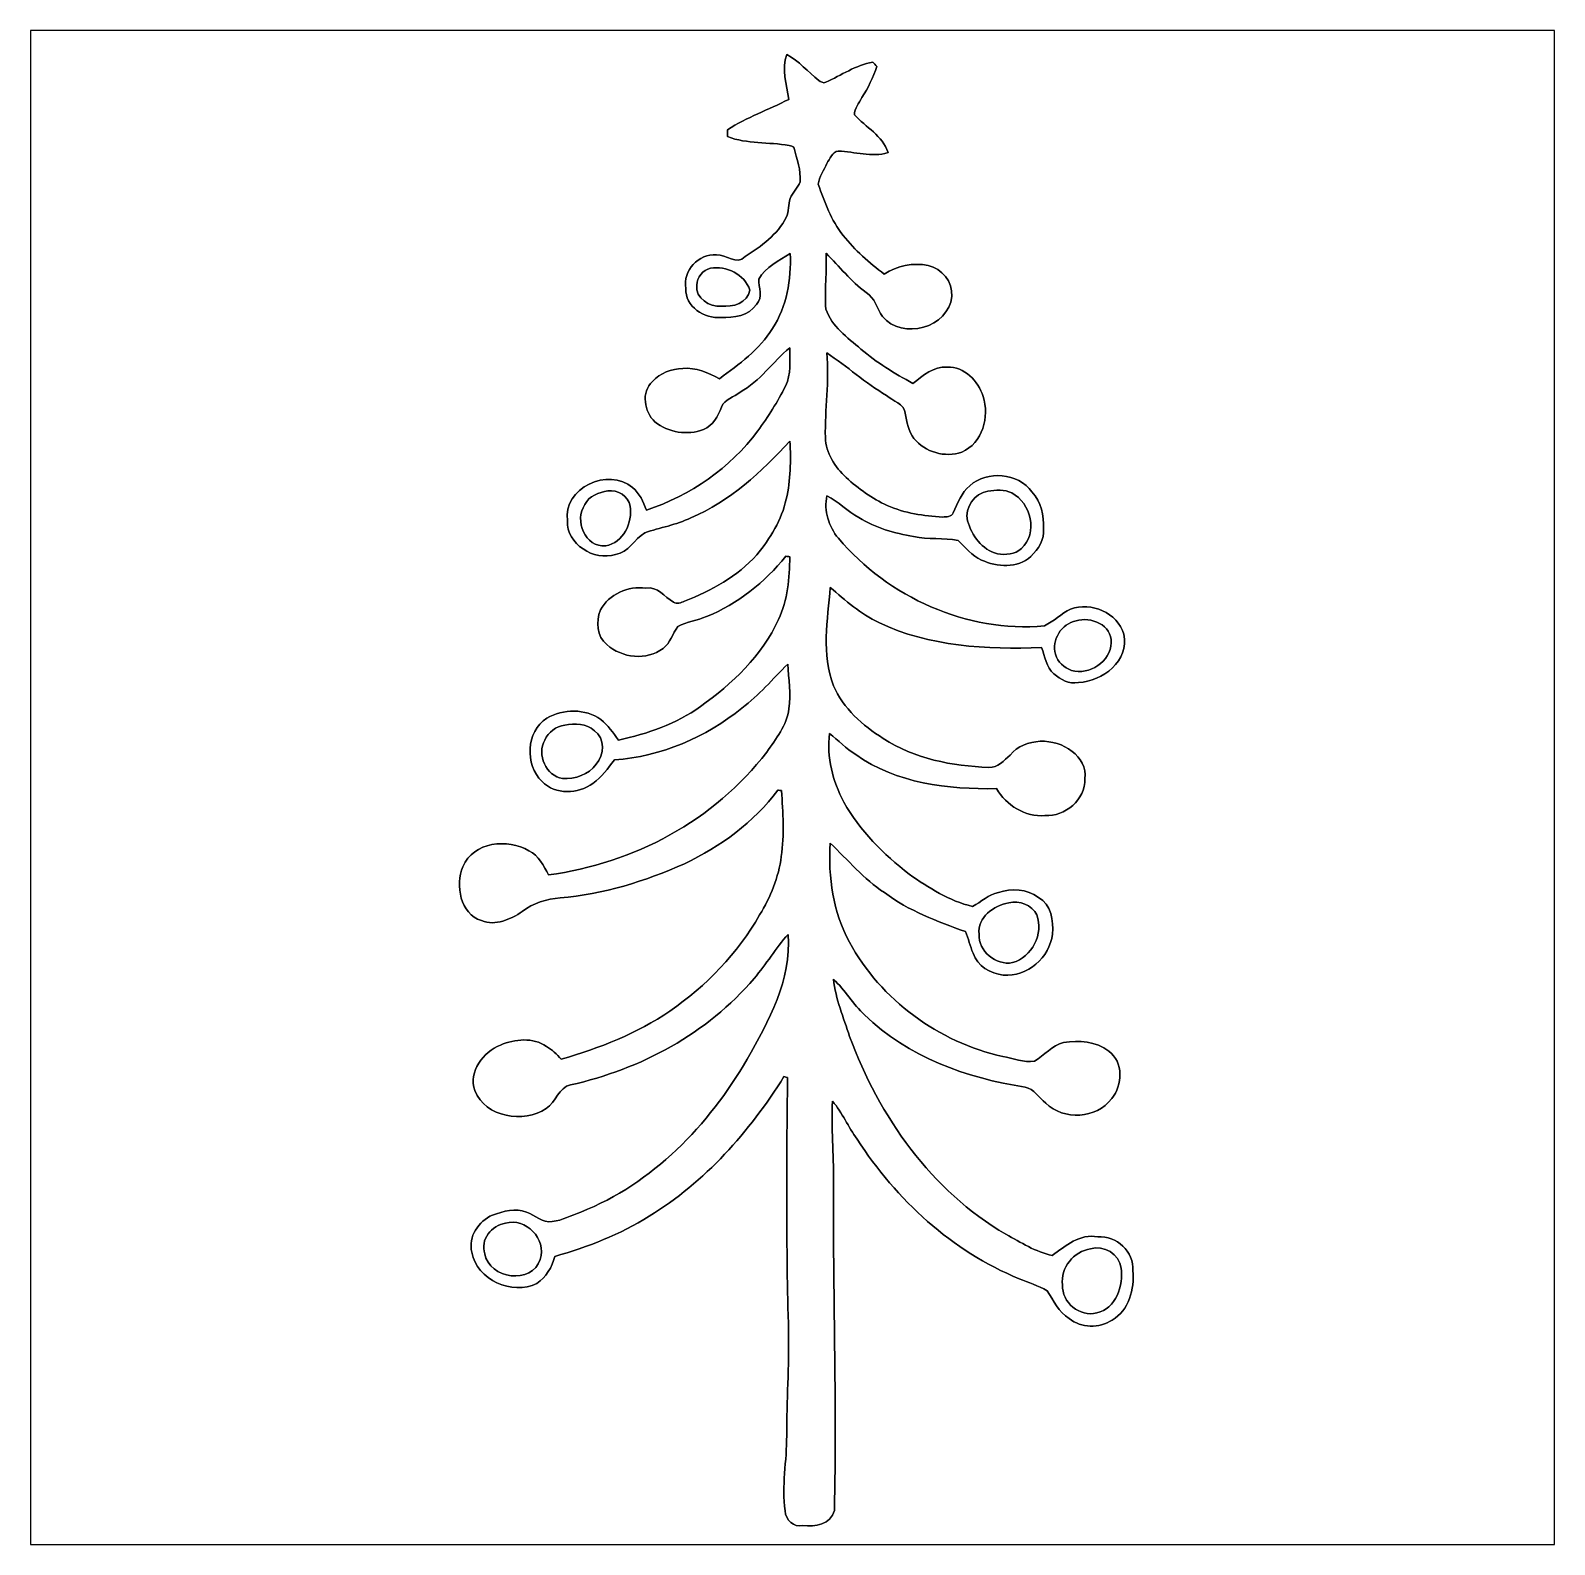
# Model space of a CAD drawing. Header units: centimetres. Extents: x -16.8 to 16.8, y -16.7 to 16.7.
import ezdxf

# ---------------------------------------------------------------- set-up
doc = ezdxf.new("R2010")
doc.units = ezdxf.units.CM
doc.header["$MEASUREMENT"] = 0
doc.layers.add('Layer 1', color=7, linetype='Continuous')

msp = doc.modelspace()

# ---------------------------------------------------------------- linework, layer by layer
at = {"layer": 'Layer 1', "color": 7}
for points, knots in [([(-16.77458, 16.66875), (-16.77458, 16.66875), (16.77458, 16.66875), (16.77458, 16.66875), (16.77458, 16.66875), (16.77458, 16.66875), (16.77458, -16.66875), (16.77458, -16.66875), (16.77458, -16.66875), (16.77458, -16.66875), (-16.77458, -16.66875), (-16.77458, -16.66875), (-16.77458, -16.66875), (-16.77458, -16.66875), (-16.77458, 16.66875), (-16.77458, 16.66875), (-16.77458, 16.66875), (-16.77458, 16.66875), (-16.77458, 16.66875), (-16.77458, 16.66875)], [0, 0, 0, 0, 0.16666667, 0.16666667, 0.16666667, 0.16666667, 0.33333333, 0.33333333, 0.33333333, 0.33333333, 0.5, 0.5, 0.5, 0.5, 0.66666667, 0.66666667, 0.66666667, 0.66666667, 1, 1, 1, 1]), ([(-0.127, 16.14205), (-0.24342, 15.81891), (-0.133, 15.47671), (-0.08361, 15.1511), (-0.08361, 15.1511), (-0.52846, 14.92144), (-1.00612, 14.75811), (-1.42804, 14.48329), (-1.42804, 14.48329), (-1.42946, 14.43284), (-1.43051, 14.3824), (-1.43122, 14.3316), (-1.43122, 14.3316), (-0.99836, 14.16367), (-0.52599, 14.21553), (-0.07514, 14.13757), (-0.07514, 14.13757), (-0.03916, 14.12416), (0.02046, 14.12557), (0.03316, 14.08077), (0.03316, 14.08077), (0.09843, 13.83771), (0.18627, 13.59076), (0.16792, 13.33535), (0.16792, 13.33535), (0.11712, 13.20236), (0.006, 13.10287), (-0.04939, 12.97234), (-0.04939, 12.97234), (-0.09137, 12.83547), (-0.07338, 12.68448), (-0.13582, 12.55324), (-0.13582, 12.55324), (-0.33055, 12.1726), (-0.68968, 11.91683), (-1.03964, 11.69141), (-1.03964, 11.69141), (-1.23331, 11.48962), (-1.45556, 11.74609), (-1.67428, 11.72598), (-1.67428, 11.72598), (-2.06763, 11.76373), (-2.41653, 11.37673), (-2.34809, 10.98973), (-2.34809, 10.98973), (-2.37137, 10.58863), (-1.93604, 10.31487), (-1.56986, 10.35121), (-1.56986, 10.35121), (-1.29575, 10.34274), (-0.95532, 10.37802), (-0.79587, 10.63801), (-0.79587, 10.63801), (-0.63077, 10.795), (-0.74895, 11.00878), (-0.74401, 11.19646), (-0.74401, 11.19646), (-0.5902, 11.45716), (-0.30092, 11.60251), (-0.04868, 11.75491), (-0.04868, 11.75491), (-0.02999, 11.18482), (-0.11606, 10.59004), (-0.44238, 10.10779), (-0.44238, 10.10779), (-0.72178, 9.63824), (-1.1811, 9.32251), (-1.60902, 9.00112), (-1.60902, 9.00112), (-1.86055, 9.12213), (-2.12725, 9.26006), (-2.41547, 9.22443), (-2.41547, 9.22443), (-2.66347, 9.22549), (-2.915, 9.12389), (-3.08081, 8.93762), (-3.08081, 8.93762), (-3.33975, 8.70691), (-3.26319, 8.26946), (-3.02719, 8.05039), (-3.02719, 8.05039), (-2.73368, 7.81791), (-2.3114, 7.74206), (-1.9618, 7.88494), (-1.9618, 7.88494), (-1.75366, 7.96819), (-1.63901, 8.17809), (-1.56175, 8.37706), (-1.56175, 8.37706), (-1.4986, 8.55451), (-1.28446, 8.59614), (-1.15182, 8.70585), (-1.15182, 8.70585), (-0.71438, 8.94468), (-0.43815, 9.37366), (-0.05856, 9.68304), (-0.05856, 9.68304), (-0.06562, 9.40117), (-0.02152, 9.09602), (-0.15593, 8.83673), (-0.15593, 8.83673), (-0.32385, 8.48889), (-0.5401, 8.16716), (-0.762, 7.85213), (-0.762, 7.85213), (-1.36948, 7.02874), (-2.25072, 6.4322), (-3.21451, 6.10482), (-3.21451, 6.10482), (-3.28295, 6.28897), (-3.36479, 6.47524), (-3.52002, 6.604), (-3.52002, 6.604), (-4.04777, 7.0612), (-5.06448, 6.59306), (-4.95512, 5.87446), (-4.95512, 5.87446), (-4.97523, 5.35728), (-4.36986, 4.98016), (-3.89643, 5.13009), (-3.89643, 5.13009), (-3.60927, 5.17031), (-3.48015, 5.47017), (-3.25402, 5.60987), (-3.25402, 5.60987), (-2.91677, 5.72417), (-2.55905, 5.77921), (-2.23767, 5.94007), (-2.23767, 5.94007), (-1.37336, 6.29779), (-0.6858, 6.9529), (-0.05644, 7.626), (-0.05644, 7.626), (-0.03457, 7.2009), (-0.03881, 6.76769), (-0.13758, 6.35176), (-0.13758, 6.35176), (-0.23707, 5.89245), (-0.49142, 5.48393), (-0.78528, 5.12445), (-0.78528, 5.12445), (-1.21179, 4.64538), (-1.78894, 4.3374), (-2.37561, 4.09963), (-2.37561, 4.09963), (-2.45392, 4.07494), (-2.5467, 4.02378), (-2.6229, 4.08093), (-2.6229, 4.08093), (-2.81728, 4.20123), (-2.96757, 4.4323), (-3.22862, 4.39173), (-3.22862, 4.39173), (-3.61597, 4.44077), (-4.04142, 4.2605), (-4.22663, 3.90913), (-4.22663, 3.90913), (-4.3307, 3.66183), (-4.31341, 3.31964), (-4.08517, 3.14643), (-4.08517, 3.14643), (-3.75779, 2.84727), (-3.20922, 2.79224), (-2.84762, 3.05964), (-2.84762, 3.05964), (-2.69064, 3.18523), (-2.64231, 3.39019), (-2.52201, 3.54189), (-2.52201, 3.54189), (-2.32728, 3.6516), (-2.09832, 3.67983), (-1.89195, 3.76379), (-1.89195, 3.76379), (-1.20721, 4.0453), (-0.60995, 4.51661), (-0.14676, 5.09164), (-0.14676, 5.09164), (-0.12488, 5.08917), (-0.08079, 5.08423), (-0.05891, 5.08176), (-0.05891, 5.08176), (-0.0635, 4.61151), (-0.10619, 4.1275), (-0.30833, 3.69641), (-0.30833, 3.69641), (-0.67381, 2.90371), (-1.32539, 2.2793), (-2.02812, 1.78153), (-2.02812, 1.78153), (-2.56293, 1.39665), (-3.19334, 1.18392), (-3.83081, 1.04422), (-3.83081, 1.04422), (-3.95252, 1.20086), (-4.05977, 1.37372), (-4.21816, 1.49719), (-4.21816, 1.49719), (-4.56424, 1.74237), (-5.04613, 1.73355), (-5.40844, 1.52788), (-5.40844, 1.52788), (-5.86599, 1.23119), (-5.89774, 0.50024), (-5.51356, 0.13088), (-5.51356, 0.13088), (-5.22252, -0.16792), (-4.71417, -0.14711), (-4.39455, 0.09102), (-4.39455, 0.09102), (-4.20194, 0.22754), (-4.06506, 0.42333), (-3.92077, 0.60572), (-3.92077, 0.60572), (-2.89454, 0.68404), (-1.90959, 1.10137), (-1.11266, 1.74801), (-1.11266, 1.74801), (-0.73978, 2.03129), (-0.43462, 2.38866), (-0.10442, 2.7178), (-0.10442, 2.7178), (-0.08255, 2.39042), (-0.03316, 2.06093), (-0.07832, 1.73249), (-0.07832, 1.73249), (-0.12806, 1.36913), (-0.36124, 1.06962), (-0.56833, 0.7814), (-0.56833, 0.7814), (-1.70991, -0.72813), (-3.50767, -1.67358), (-5.36822, -1.92581), (-5.36822, -1.92581), (-5.48323, -1.72826), (-5.58341, -1.49613), (-5.80073, -1.39171), (-5.80073, -1.39171), (-6.26886, -1.12007), (-7.02451, -1.18992), (-7.25488, -1.74343), (-7.25488, -1.74343), (-7.42527, -2.14877), (-7.31696, -2.78377), (-6.84742, -2.93053), (-6.84742, -2.93053), (-6.53874, -3.05823), (-6.20466, -2.9023), (-5.94783, -2.72944), (-5.94783, -2.72944), (-5.70724, -2.5467), (-5.41302, -2.45463), (-5.11422, -2.4317), (-5.11422, -2.4317), (-4.16525, -2.35303), (-3.24344, -2.06446), (-2.37631, -1.67852), (-2.37631, -1.67852), (-1.58468, -1.29716), (-0.84984, -0.7687), (-0.3242, -0.05574), (-0.3242, -0.05574), (-0.30339, -0.05927), (-0.26141, -0.06597), (-0.24059, -0.0695), (-0.24059, -0.0695), (-0.21026, -0.55174), (-0.17639, -1.03858), (-0.24589, -1.51906), (-0.24589, -1.51906), (-0.30586, -1.97661), (-0.47943, -2.41406), (-0.72355, -2.80423), (-0.72355, -2.80423), (-1.20579, -3.6516), (-1.89759, -4.36951), (-2.69804, -4.92196), (-2.69804, -4.92196), (-3.42441, -5.41373), (-4.2478, -5.74252), (-5.08882, -5.97994), (-5.08882, -5.97994), (-5.19007, -5.87763), (-5.2899, -5.77109), (-5.41796, -5.70195), (-5.41796, -5.70195), (-5.71041, -5.4931), (-6.11293, -5.53896), (-6.42832, -5.6702), (-6.42832, -5.6702), (-6.80826, -5.82542), (-7.13669, -6.25263), (-6.99382, -6.67456), (-6.99382, -6.67456), (-6.75534, -7.26863), (-5.92208, -7.39951), (-5.42043, -7.0679), (-5.42043, -7.0679), (-5.20629, -6.93208), (-5.15267, -6.59906), (-4.8835, -6.54756), (-4.8835, -6.54756), (-3.34222, -6.20607), (-1.87078, -5.41584), (-0.84384, -4.20194), (-0.84384, -4.20194), (-0.57503, -3.89431), (-0.37183, -3.53589), (-0.09666, -3.23427), (-0.09666, -3.23427), (-0.01799, -4.23792), (-0.51929, -5.1435), (-1.00048, -5.98311), (-1.00048, -5.98311), (-1.84185, -7.43514), (-3.07481, -8.72384), (-4.66019, -9.34826), (-4.66019, -9.34826), (-4.86586, -9.42622), (-5.06695, -9.52888), (-5.28743, -9.55746), (-5.28743, -9.55746), (-5.5058, -9.5885), (-5.66455, -9.41846), (-5.85611, -9.35355), (-5.85611, -9.35355), (-6.09882, -9.25054), (-6.3694, -9.33132), (-6.60329, -9.41493), (-6.60329, -9.41493), (-6.90809, -9.54793), (-7.14869, -9.89224), (-7.05767, -10.23338), (-7.05767, -10.23338), (-6.94831, -10.84756), (-6.17149, -11.18799), (-5.62681, -10.91812), (-5.62681, -10.91812), (-5.41761, -10.78759), (-5.29625, -10.55723), (-5.23346, -10.3251), (-5.23346, -10.3251), (-4.50744, -10.11873), (-3.79695, -9.84074), (-3.15489, -9.43998), (-3.15489, -9.43998), (-1.9237, -8.68927), (-0.94968, -7.57908), (-0.18838, -6.36693), (-0.18838, -6.36693), (-0.16828, -6.37187), (-0.12841, -6.3814), (-0.1083, -6.38634), (-0.1083, -6.38634), (-0.13406, -8.24936), (-0.14076, -10.11414), (-0.08643, -11.97681), (-0.08643, -11.97681), (-0.07585, -12.74163), (-0.12488, -13.50574), (-0.12841, -14.27092), (-0.12841, -14.27092), (-0.12206, -14.82478), (-0.24659, -15.37829), (-0.16193, -15.93039), (-0.16193, -15.93039), (-0.15699, -16.12124), (0.02999, -16.30151), (0.22825, -16.25212), (0.22825, -16.25212), (0.49495, -16.27999), (0.84279, -16.22989), (0.92146, -15.92157), (0.92146, -15.92157), (0.97649, -13.50151), (0.89006, -11.0811), (0.90099, -8.66069), (0.90099, -8.66069), (0.91158, -8.07508), (0.84631, -7.49124), (0.88089, -6.90598), (0.88089, -6.90598), (1.09502, -7.16386), (1.22978, -7.47501), (1.42416, -7.74665), (1.42416, -7.74665), (2.28635, -9.07803), (3.50979, -10.21151), (4.98934, -10.81581), (4.98934, -10.81581), (5.19501, -10.90224), (5.40985, -10.96786), (5.60423, -11.07969), (5.60423, -11.07969), (5.74252, -11.29947), (5.85929, -11.54642), (6.08683, -11.69211), (6.08683, -11.69211), (6.35317, -11.9066), (6.75217, -11.91401), (7.0358, -11.72704), (7.0358, -11.72704), (7.41151, -11.51537), (7.53039, -11.03877), (7.493, -10.63696), (7.493, -10.63696), (7.52052, -10.22244), (7.12823, -9.8619), (6.72042, -9.89295), (6.72042, -9.89295), (6.32248, -9.82133), (6.01274, -10.09015), (5.71817, -10.30464), (5.71817, -10.30464), (5.34987, -10.22879), (5.02532, -10.01395), (4.69759, -9.83791), (4.69759, -9.83791), (3.05364, -8.88048), (1.90676, -7.24253), (1.25695, -5.48181), (1.25695, -5.48181), (1.12571, -5.06624), (0.94827, -4.65843), (0.90099, -4.22169), (0.90099, -4.22169), (1.15958, -4.45664), (1.33033, -4.77132), (1.58856, -5.00839), (1.58856, -5.00839), (2.53471, -5.93231), (3.83364, -6.39586), (5.11845, -6.59765), (5.11845, -6.59765), (5.31989, -6.62869), (5.42184, -6.83507), (5.57459, -6.94902), (5.57459, -6.94902), (5.96547, -7.33848), (6.69572, -7.29862), (7.02627, -6.85059), (7.02627, -6.85059), (7.27004, -6.56096), (7.2898, -6.04202), (6.96242, -5.80708), (6.96242, -5.80708), (6.68373, -5.58482), (6.3059, -5.55907), (5.96688, -5.61375), (5.96688, -5.61375), (5.71359, -5.6836), (5.5432, -5.89386), (5.32765, -6.02686), (5.32765, -6.02686), (5.09305, -6.06143), (4.85669, -5.96265), (4.62703, -5.92349), (4.62703, -5.92349), (3.21698, -5.60458), (1.94381, -4.67995), (1.25413, -3.40431), (1.25413, -3.40431), (0.89288, -2.74108), (0.78317, -1.97132), (0.82797, -1.22484), (0.82797, -1.22484), (1.22167, -1.5935), (1.5688, -2.01683), (2.02494, -2.31528), (2.02494, -2.31528), (2.55764, -2.71709), (3.18876, -2.94852), (3.80965, -3.17324), (3.80965, -3.17324), (3.87879, -3.32599), (3.90525, -3.49568), (3.97545, -3.64878), (3.97545, -3.64878), (4.06859, -3.92748), (4.35645, -4.10492), (4.64009, -4.12962), (4.64009, -4.12962), (5.17102, -4.18359), (5.65856, -3.7405), (5.72594, -3.22651), (5.72594, -3.22651), (5.75134, -2.93652), (5.69172, -2.57669), (5.41267, -2.42006), (5.41267, -2.42006), (5.16714, -2.22991), (4.82071, -2.2165), (4.53496, -2.31528), (4.53496, -2.31528), (4.31377, -2.35444), (4.15607, -2.52307), (3.9624, -2.61796), (3.9624, -2.61796), (3.45123, -2.50084), (2.99685, -2.20486), (2.5714, -1.90782), (2.5714, -1.90782), (1.99813, -1.47532), (1.4859, -0.94686), (1.12783, -0.32068), (1.12783, -0.32068), (0.88653, 0.14076), (0.74789, 0.6671), (0.81456, 1.19063), (0.81456, 1.19063), (1.00965, 1.03717), (1.18039, 0.85372), (1.39312, 0.72319), (1.39312, 0.72319), (2.28635, 0.09243), (3.42441, -0.04763), (4.49086, -0.02469), (4.49086, -0.02469), (4.70676, -0.39194), (5.12057, -0.65229), (5.55519, -0.61842), (5.55519, -0.61842), (6.00569, -0.64241), (6.44454, -0.26882), (6.43819, 0.19368), (6.43819, 0.19368), (6.46571, 0.43321), (6.34682, 0.65969), (6.1535, 0.79304), (6.1535, 0.79304), (5.76827, 1.10949), (5.12233, 1.10031), (4.78825, 0.71473), (4.78825, 0.71473), (4.6549, 0.5969), (4.51873, 0.43356), (4.32259, 0.44309), (4.32259, 0.44309), (3.51508, 0.47202), (2.68252, 0.63183), (1.99708, 1.08162), (1.99708, 1.08162), (1.54376, 1.3649), (1.11901, 1.74237), (0.90099, 2.24049), (0.90099, 2.24049), (0.63817, 2.93582), (0.77082, 3.68829), (0.83009, 4.40549), (0.83009, 4.40549), (1.16452, 4.11833), (1.49789, 3.82023), (1.90041, 3.63044), (1.90041, 3.63044), (3.01025, 3.10162), (4.27531, 3.03212), (5.48428, 3.08257), (5.48428, 3.08257), (5.55801, 2.88608), (5.58694, 2.65359), (5.75063, 2.50508), (5.75063, 2.50508), (5.90268, 2.38231), (6.08789, 2.26307), (6.29532, 2.31493), (6.29532, 2.31493), (6.8259, 2.32622), (7.42315, 2.8007), (7.29121, 3.37326), (7.29121, 3.37326), (7.15645, 3.85445), (6.57613, 4.08764), (6.12246, 3.9303), (6.12246, 3.9303), (5.91608, 3.82976), (5.75204, 3.6576), (5.54496, 3.56059), (5.54496, 3.56059), (3.83187, 3.39866), (2.11208, 4.19171), (1.0093, 5.48852), (1.0093, 5.48852), (0.79657, 5.74463), (0.68897, 6.09177), (0.7553, 6.42232), (0.7553, 6.42232), (1.0093, 6.29179), (1.2132, 6.08295), (1.46262, 5.94325), (1.46262, 5.94325), (1.82421, 5.71253), (2.24543, 5.60035), (2.66347, 5.52379), (2.66347, 5.52379), (2.98697, 5.45818), (3.32317, 5.50616), (3.64455, 5.43913), (3.64455, 5.43913), (3.81176, 5.29131), (3.94582, 5.10223), (4.1589, 5.00839), (4.1589, 5.00839), (4.50039, 4.85211), (4.95406, 4.82177), (5.24969, 5.0867), (5.24969, 5.0867), (5.40985, 5.24722), (5.55272, 5.45747), (5.52203, 5.69736), (5.52203, 5.69736), (5.54284, 5.98734), (5.46982, 6.28862), (5.27121, 6.50699), (5.27121, 6.50699), (4.96641, 6.93349), (4.29048, 6.98747), (3.90243, 6.64598), (3.90243, 6.64598), (3.71475, 6.49746), (3.63961, 6.25616), (3.53871, 6.04767), (3.53871, 6.04767), (3.49885, 5.95948), (3.38737, 5.95771), (3.30447, 5.95524), (3.30447, 5.95524), (2.88854, 5.97535), (2.46874, 6.04344), (2.08421, 6.20889), (2.08421, 6.20889), (1.75507, 6.36799), (1.44956, 6.57754), (1.18039, 6.82484), (1.18039, 6.82484), (0.93627, 7.05732), (0.73872, 7.36036), (0.72284, 7.70678), (0.72284, 7.70678), (0.7112, 8.32908), (0.81386, 8.94962), (0.75353, 9.57157), (0.75353, 9.57157), (1.20227, 9.27347), (1.60302, 8.90729), (2.06869, 8.63212), (2.06869, 8.63212), (2.20839, 8.51147), (2.45886, 8.44903), (2.4825, 8.23983), (2.4825, 8.23983), (2.51389, 8.04651), (2.55834, 7.84613), (2.67406, 7.68385), (2.67406, 7.68385), (2.91853, 7.38364), (3.3595, 7.25417), (3.72569, 7.3854), (3.72569, 7.3854), (4.18959, 7.57978), (4.33634, 8.16434), (4.19806, 8.6106), (4.19806, 8.6106), (4.08834, 8.95032), (3.78636, 9.27029), (3.40572, 9.2583), (3.40572, 9.2583), (3.10586, 9.28123), (2.87055, 9.06886), (2.65112, 8.89847), (2.65112, 8.89847), (2.2479, 9.11648), (1.85491, 9.35637), (1.5053, 9.65447), (1.5053, 9.65447), (1.20932, 9.90706), (0.86184, 10.15153), (0.73343, 10.53571), (0.73343, 10.53571), (0.70485, 10.94422), (0.75706, 11.35486), (0.73907, 11.76443), (0.73907, 11.76443), (1.03046, 11.47445), (1.28446, 11.1439), (1.62101, 10.90048), (1.62101, 10.90048), (1.81257, 10.78089), (1.86584, 10.54947), (1.98155, 10.37061), (1.98155, 10.37061), (2.413, 9.84285), (3.44064, 10.11943), (3.50767, 10.81476), (3.50767, 10.81476), (3.52531, 11.13755), (3.29283, 11.42294), (2.98626, 11.49315), (2.98626, 11.49315), (2.65501, 11.56088), (2.29976, 11.49174), (2.0193, 11.30406), (2.0193, 11.30406), (1.68804, 11.55382), (1.37195, 11.82899), (1.11689, 12.15778), (1.11689, 12.15778), (0.8449, 12.48445), (0.71155, 12.89403), (0.5655, 13.28526), (0.5655, 13.28526), (0.58737, 13.44824), (0.68721, 13.59429), (0.75777, 13.7414), (0.75777, 13.7414), (0.82162, 13.84053), (0.87207, 13.9954), (1.00789, 14.01445), (1.00789, 14.01445), (1.37372, 13.99963), (1.73814, 13.86699), (2.10361, 13.98058), (2.10361, 13.98058), (1.98261, 14.35841), (1.61078, 14.53268), (1.36701, 14.81384), (1.36701, 14.81384), (1.35608, 14.95707), (1.47038, 15.07067), (1.52929, 15.19026), (1.52929, 15.19026), (1.66864, 15.40404), (1.77024, 15.63899), (1.85808, 15.87782), (1.85808, 15.87782), (1.82809, 15.90851), (1.79811, 15.93921), (1.76883, 15.97025), (1.76883, 15.97025), (1.38959, 15.9071), (1.07597, 15.68097), (0.73201, 15.52998), (0.73201, 15.52998), (0.67769, 15.49929), (0.62124, 15.53951), (0.5775, 15.56949), (0.5775, 15.56949), (0.34361, 15.7607), (0.13899, 15.99318), (-0.127, 16.14205)], [0, 0, 0, 0, 0.00531915, 0.00531915, 0.00531915, 0.00531915, 0.0106383, 0.0106383, 0.0106383, 0.0106383, 0.01595745, 0.01595745, 0.01595745, 0.01595745, 0.0212766, 0.0212766, 0.0212766, 0.0212766, 0.02659574, 0.02659574, 0.02659574, 0.02659574, 0.03191489, 0.03191489, 0.03191489, 0.03191489, 0.03723404, 0.03723404, 0.03723404, 0.03723404, 0.04255319, 0.04255319, 0.04255319, 0.04255319, 0.04787234, 0.04787234, 0.04787234, 0.04787234, 0.05319149, 0.05319149, 0.05319149, 0.05319149, 0.05851064, 0.05851064, 0.05851064, 0.05851064, 0.06382979, 0.06382979, 0.06382979, 0.06382979, 0.06914894, 0.06914894, 0.06914894, 0.06914894, 0.07446809, 0.07446809, 0.07446809, 0.07446809, 0.07978723, 0.07978723, 0.07978723, 0.07978723, 0.08510638, 0.08510638, 0.08510638, 0.08510638, 0.09042553, 0.09042553, 0.09042553, 0.09042553, 0.09574468, 0.09574468, 0.09574468, 0.09574468, 0.10106383, 0.10106383, 0.10106383, 0.10106383, 0.10638298, 0.10638298, 0.10638298, 0.10638298, 0.11170213, 0.11170213, 0.11170213, 0.11170213, 0.11702128, 0.11702128, 0.11702128, 0.11702128, 0.12234043, 0.12234043, 0.12234043, 0.12234043, 0.12765957, 0.12765957, 0.12765957, 0.12765957, 0.13297872, 0.13297872, 0.13297872, 0.13297872, 0.13829787, 0.13829787, 0.13829787, 0.13829787, 0.14361702, 0.14361702, 0.14361702, 0.14361702, 0.14893617, 0.14893617, 0.14893617, 0.14893617, 0.15425532, 0.15425532, 0.15425532, 0.15425532, 0.15957447, 0.15957447, 0.15957447, 0.15957447, 0.16489362, 0.16489362, 0.16489362, 0.16489362, 0.17021277, 0.17021277, 0.17021277, 0.17021277, 0.17553191, 0.17553191, 0.17553191, 0.17553191, 0.18085106, 0.18085106, 0.18085106, 0.18085106, 0.18617021, 0.18617021, 0.18617021, 0.18617021, 0.19148936, 0.19148936, 0.19148936, 0.19148936, 0.19680851, 0.19680851, 0.19680851, 0.19680851, 0.20212766, 0.20212766, 0.20212766, 0.20212766, 0.20744681, 0.20744681, 0.20744681, 0.20744681, 0.21276596, 0.21276596, 0.21276596, 0.21276596, 0.21808511, 0.21808511, 0.21808511, 0.21808511, 0.22340426, 0.22340426, 0.22340426, 0.22340426, 0.2287234, 0.2287234, 0.2287234, 0.2287234, 0.23404255, 0.23404255, 0.23404255, 0.23404255, 0.2393617, 0.2393617, 0.2393617, 0.2393617, 0.24468085, 0.24468085, 0.24468085, 0.24468085, 0.25, 0.25, 0.25, 0.25, 0.25531915, 0.25531915, 0.25531915, 0.25531915, 0.2606383, 0.2606383, 0.2606383, 0.2606383, 0.26595745, 0.26595745, 0.26595745, 0.26595745, 0.2712766, 0.2712766, 0.2712766, 0.2712766, 0.27659574, 0.27659574, 0.27659574, 0.27659574, 0.28191489, 0.28191489, 0.28191489, 0.28191489, 0.28723404, 0.28723404, 0.28723404, 0.28723404, 0.29255319, 0.29255319, 0.29255319, 0.29255319, 0.29787234, 0.29787234, 0.29787234, 0.29787234, 0.30319149, 0.30319149, 0.30319149, 0.30319149, 0.30851064, 0.30851064, 0.30851064, 0.30851064, 0.31382979, 0.31382979, 0.31382979, 0.31382979, 0.31914894, 0.31914894, 0.31914894, 0.31914894, 0.32446809, 0.32446809, 0.32446809, 0.32446809, 0.32978723, 0.32978723, 0.32978723, 0.32978723, 0.33510638, 0.33510638, 0.33510638, 0.33510638, 0.34042553, 0.34042553, 0.34042553, 0.34042553, 0.34574468, 0.34574468, 0.34574468, 0.34574468, 0.35106383, 0.35106383, 0.35106383, 0.35106383, 0.35638298, 0.35638298, 0.35638298, 0.35638298, 0.36170213, 0.36170213, 0.36170213, 0.36170213, 0.36702128, 0.36702128, 0.36702128, 0.36702128, 0.37234043, 0.37234043, 0.37234043, 0.37234043, 0.37765957, 0.37765957, 0.37765957, 0.37765957, 0.38297872, 0.38297872, 0.38297872, 0.38297872, 0.38829787, 0.38829787, 0.38829787, 0.38829787, 0.39361702, 0.39361702, 0.39361702, 0.39361702, 0.39893617, 0.39893617, 0.39893617, 0.39893617, 0.40425532, 0.40425532, 0.40425532, 0.40425532, 0.40957447, 0.40957447, 0.40957447, 0.40957447, 0.41489362, 0.41489362, 0.41489362, 0.41489362, 0.42021277, 0.42021277, 0.42021277, 0.42021277, 0.42553191, 0.42553191, 0.42553191, 0.42553191, 0.43085106, 0.43085106, 0.43085106, 0.43085106, 0.43617021, 0.43617021, 0.43617021, 0.43617021, 0.44148936, 0.44148936, 0.44148936, 0.44148936, 0.44680851, 0.44680851, 0.44680851, 0.44680851, 0.45212766, 0.45212766, 0.45212766, 0.45212766, 0.45744681, 0.45744681, 0.45744681, 0.45744681, 0.46276596, 0.46276596, 0.46276596, 0.46276596, 0.46808511, 0.46808511, 0.46808511, 0.46808511, 0.47340426, 0.47340426, 0.47340426, 0.47340426, 0.4787234, 0.4787234, 0.4787234, 0.4787234, 0.48404255, 0.48404255, 0.48404255, 0.48404255, 0.4893617, 0.4893617, 0.4893617, 0.4893617, 0.49468085, 0.49468085, 0.49468085, 0.49468085, 0.5, 0.5, 0.5, 0.5, 0.50531915, 0.50531915, 0.50531915, 0.50531915, 0.5106383, 0.5106383, 0.5106383, 0.5106383, 0.51595745, 0.51595745, 0.51595745, 0.51595745, 0.5212766, 0.5212766, 0.5212766, 0.5212766, 0.52659574, 0.52659574, 0.52659574, 0.52659574, 0.53191489, 0.53191489, 0.53191489, 0.53191489, 0.53723404, 0.53723404, 0.53723404, 0.53723404, 0.54255319, 0.54255319, 0.54255319, 0.54255319, 0.54787234, 0.54787234, 0.54787234, 0.54787234, 0.55319149, 0.55319149, 0.55319149, 0.55319149, 0.55851064, 0.55851064, 0.55851064, 0.55851064, 0.56382979, 0.56382979, 0.56382979, 0.56382979, 0.56914894, 0.56914894, 0.56914894, 0.56914894, 0.57446809, 0.57446809, 0.57446809, 0.57446809, 0.57978723, 0.57978723, 0.57978723, 0.57978723, 0.58510638, 0.58510638, 0.58510638, 0.58510638, 0.59042553, 0.59042553, 0.59042553, 0.59042553, 0.59574468, 0.59574468, 0.59574468, 0.59574468, 0.60106383, 0.60106383, 0.60106383, 0.60106383, 0.60638298, 0.60638298, 0.60638298, 0.60638298, 0.61170213, 0.61170213, 0.61170213, 0.61170213, 0.61702128, 0.61702128, 0.61702128, 0.61702128, 0.62234043, 0.62234043, 0.62234043, 0.62234043, 0.62765957, 0.62765957, 0.62765957, 0.62765957, 0.63297872, 0.63297872, 0.63297872, 0.63297872, 0.63829787, 0.63829787, 0.63829787, 0.63829787, 0.64361702, 0.64361702, 0.64361702, 0.64361702, 0.64893617, 0.64893617, 0.64893617, 0.64893617, 0.65425532, 0.65425532, 0.65425532, 0.65425532, 0.65957447, 0.65957447, 0.65957447, 0.65957447, 0.66489362, 0.66489362, 0.66489362, 0.66489362, 0.67021277, 0.67021277, 0.67021277, 0.67021277, 0.67553191, 0.67553191, 0.67553191, 0.67553191, 0.68085106, 0.68085106, 0.68085106, 0.68085106, 0.68617021, 0.68617021, 0.68617021, 0.68617021, 0.69148936, 0.69148936, 0.69148936, 0.69148936, 0.69680851, 0.69680851, 0.69680851, 0.69680851, 0.70212766, 0.70212766, 0.70212766, 0.70212766, 0.70744681, 0.70744681, 0.70744681, 0.70744681, 0.71276596, 0.71276596, 0.71276596, 0.71276596, 0.71808511, 0.71808511, 0.71808511, 0.71808511, 0.72340426, 0.72340426, 0.72340426, 0.72340426, 0.7287234, 0.7287234, 0.7287234, 0.7287234, 0.73404255, 0.73404255, 0.73404255, 0.73404255, 0.7393617, 0.7393617, 0.7393617, 0.7393617, 0.74468085, 0.74468085, 0.74468085, 0.74468085, 0.75, 0.75, 0.75, 0.75, 0.75531915, 0.75531915, 0.75531915, 0.75531915, 0.7606383, 0.7606383, 0.7606383, 0.7606383, 0.76595745, 0.76595745, 0.76595745, 0.76595745, 0.7712766, 0.7712766, 0.7712766, 0.7712766, 0.77659574, 0.77659574, 0.77659574, 0.77659574, 0.78191489, 0.78191489, 0.78191489, 0.78191489, 0.78723404, 0.78723404, 0.78723404, 0.78723404, 0.79255319, 0.79255319, 0.79255319, 0.79255319, 0.79787234, 0.79787234, 0.79787234, 0.79787234, 0.80319149, 0.80319149, 0.80319149, 0.80319149, 0.80851064, 0.80851064, 0.80851064, 0.80851064, 0.81382979, 0.81382979, 0.81382979, 0.81382979, 0.81914894, 0.81914894, 0.81914894, 0.81914894, 0.82446809, 0.82446809, 0.82446809, 0.82446809, 0.82978723, 0.82978723, 0.82978723, 0.82978723, 0.83510638, 0.83510638, 0.83510638, 0.83510638, 0.84042553, 0.84042553, 0.84042553, 0.84042553, 0.84574468, 0.84574468, 0.84574468, 0.84574468, 0.85106383, 0.85106383, 0.85106383, 0.85106383, 0.85638298, 0.85638298, 0.85638298, 0.85638298, 0.86170213, 0.86170213, 0.86170213, 0.86170213, 0.86702128, 0.86702128, 0.86702128, 0.86702128, 0.87234043, 0.87234043, 0.87234043, 0.87234043, 0.87765957, 0.87765957, 0.87765957, 0.87765957, 0.88297872, 0.88297872, 0.88297872, 0.88297872, 0.88829787, 0.88829787, 0.88829787, 0.88829787, 0.89361702, 0.89361702, 0.89361702, 0.89361702, 0.89893617, 0.89893617, 0.89893617, 0.89893617, 0.90425532, 0.90425532, 0.90425532, 0.90425532, 0.90957447, 0.90957447, 0.90957447, 0.90957447, 0.91489362, 0.91489362, 0.91489362, 0.91489362, 0.92021277, 0.92021277, 0.92021277, 0.92021277, 0.92553191, 0.92553191, 0.92553191, 0.92553191, 0.93085106, 0.93085106, 0.93085106, 0.93085106, 0.93617021, 0.93617021, 0.93617021, 0.93617021, 0.94148936, 0.94148936, 0.94148936, 0.94148936, 0.94680851, 0.94680851, 0.94680851, 0.94680851, 0.95212766, 0.95212766, 0.95212766, 0.95212766, 0.95744681, 0.95744681, 0.95744681, 0.95744681, 0.96276596, 0.96276596, 0.96276596, 0.96276596, 0.96808511, 0.96808511, 0.96808511, 0.96808511, 0.97340426, 0.97340426, 0.97340426, 0.97340426, 0.9787234, 0.9787234, 0.9787234, 0.9787234, 0.98404255, 0.98404255, 0.98404255, 0.98404255, 0.9893617, 0.9893617, 0.9893617, 0.9893617, 1, 1, 1, 1]), ([(-1.80164, 11.43212), (-1.45662, 11.49456), (-1.05304, 11.29665), (-0.9398, 10.95375), (-0.9398, 10.95375), (-0.9906, 10.66835), (-1.31198, 10.56993), (-1.56845, 10.60097), (-1.56845, 10.60097), (-1.82633, 10.57698), (-2.14418, 10.77101), (-2.10326, 11.0617), (-2.10326, 11.0617), (-2.10891, 11.23103), (-1.96603, 11.39613), (-1.80164, 11.43212)], [0, 0, 0, 0, 0.2, 0.2, 0.2, 0.2, 0.4, 0.4, 0.4, 0.4, 0.6, 0.6, 0.6, 0.6, 1, 1, 1, 1]), ([(-4.06224, 6.53239), (-3.84634, 6.55884), (-3.61386, 6.41738), (-3.57505, 6.19513), (-3.57505, 6.19513), (-3.50908, 5.83706), (-3.73027, 5.38304), (-4.11021, 5.3213), (-4.11021, 5.3213), (-4.57553, 5.27897), (-4.8073, 5.88327), (-4.57059, 6.229), (-4.57059, 6.229), (-4.47887, 6.42126), (-4.25838, 6.49923), (-4.06224, 6.53239)], [0, 0, 0, 0, 0.2, 0.2, 0.2, 0.2, 0.4, 0.4, 0.4, 0.4, 0.6, 0.6, 0.6, 0.6, 1, 1, 1, 1]), ([(4.30107, 6.52674), (4.47428, 6.54579), (4.66619, 6.57049), (4.82741, 6.48582), (4.82741, 6.48582), (5.24827, 6.2678), (5.41055, 5.60141), (5.03837, 5.26309), (5.03837, 5.26309), (4.90079, 5.13186), (4.68806, 5.11739), (4.50921, 5.14421), (4.50921, 5.14421), (4.17583, 5.23734), (3.93947, 5.54637), (3.8548, 5.87128), (3.8548, 5.87128), (3.77825, 6.16232), (4.00967, 6.48088), (4.30107, 6.52674)], [0, 0, 0, 0, 0.16666667, 0.16666667, 0.16666667, 0.16666667, 0.33333333, 0.33333333, 0.33333333, 0.33333333, 0.5, 0.5, 0.5, 0.5, 0.66666667, 0.66666667, 0.66666667, 0.66666667, 1, 1, 1, 1]), ([(6.24134, 3.66995), (6.57366, 3.77331), (7.02874, 3.57717), (7.01851, 3.18594), (7.01851, 3.18594), (7.00334, 2.77495), (6.53097, 2.46451), (6.14151, 2.57669), (6.14151, 2.57669), (5.98664, 2.64372), (5.82683, 2.75943), (5.78908, 2.93299), (5.78908, 2.93299), (5.68784, 3.24344), (5.92878, 3.61139), (6.24134, 3.66995)], [0, 0, 0, 0, 0.2, 0.2, 0.2, 0.2, 0.4, 0.4, 0.4, 0.4, 0.6, 0.6, 0.6, 0.6, 1, 1, 1, 1]), ([(-5.01191, 1.37548), (-4.79072, 1.4157), (-4.5339, 1.41217), (-4.35928, 1.2506), (-4.35928, 1.2506), (-4.12962, 1.08056), (-4.13032, 0.71261), (-4.32541, 0.51435), (-4.32541, 0.51435), (-4.48239, 0.27446), (-4.78966, 0.18874), (-5.06166, 0.19509), (-5.06166, 0.19509), (-5.42537, 0.25506), (-5.63633, 0.72778), (-5.45465, 1.04352), (-5.45465, 1.04352), (-5.36963, 1.21426), (-5.20347, 1.34938), (-5.01191, 1.37548)], [0, 0, 0, 0, 0.16666667, 0.16666667, 0.16666667, 0.16666667, 0.33333333, 0.33333333, 0.33333333, 0.33333333, 0.5, 0.5, 0.5, 0.5, 0.66666667, 0.66666667, 0.66666667, 0.66666667, 1, 1, 1, 1]), ([(4.76003, -2.53859), (4.99533, -2.48038), (5.27015, -2.58233), (5.37951, -2.80458), (5.37951, -2.80458), (5.53332, -3.2258), (5.27367, -3.73521), (4.84329, -3.85692), (4.84329, -3.85692), (4.47534, -3.92254), (4.0894, -3.60751), (4.1088, -3.22721), (4.1088, -3.22721), (4.06224, -2.86103), (4.43689, -2.5908), (4.76003, -2.53859)], [0, 0, 0, 0, 0.2, 0.2, 0.2, 0.2, 0.4, 0.4, 0.4, 0.4, 0.6, 0.6, 0.6, 0.6, 1, 1, 1, 1]), ([(-6.3179, -9.59414), (-5.86952, -9.46185), (-5.40632, -9.94339), (-5.55449, -10.38931), (-5.55449, -10.38931), (-5.72699, -10.96257), (-6.67985, -10.81722), (-6.7751, -10.26866), (-6.7751, -10.26866), (-6.87811, -9.95751), (-6.62481, -9.63824), (-6.3179, -9.59414)], [0, 0, 0, 0, 0.25, 0.25, 0.25, 0.25, 0.5, 0.5, 0.5, 0.5, 1, 1, 1, 1]), ([(6.55955, -10.16106), (6.8513, -10.06263), (7.20019, -10.2743), (7.23265, -10.58086), (7.23265, -10.58086), (7.29509, -10.95269), (7.11729, -11.48821), (6.69713, -11.56688), (6.69713, -11.56688), (6.3246, -11.67024), (5.92243, -11.33581), (5.94431, -10.95304), (5.94431, -10.95304), (5.89562, -10.58263), (6.18843, -10.20304), (6.55955, -10.16106)], [0, 0, 0, 0, 0.2, 0.2, 0.2, 0.2, 0.4, 0.4, 0.4, 0.4, 0.6, 0.6, 0.6, 0.6, 1, 1, 1, 1])]:
    msp.add_open_spline(points, degree=3, knots=knots, dxfattribs=at)
at = {"layer": 'Layer 1', "color": 253}
for points, knots in [([(-0.127, 16.14205), (0.13899, 15.99318), (0.34361, 15.7607), (0.5775, 15.56949), (0.5775, 15.56949), (0.62124, 15.53951), (0.67769, 15.49929), (0.73201, 15.52998), (0.73201, 15.52998), (1.07597, 15.68097), (1.38959, 15.9071), (1.76883, 15.97025), (1.76883, 15.97025), (1.79811, 15.93921), (1.82809, 15.90851), (1.85808, 15.87782), (1.85808, 15.87782), (1.77024, 15.63899), (1.66864, 15.40404), (1.52929, 15.19026), (1.52929, 15.19026), (1.47038, 15.07067), (1.35608, 14.95707), (1.36701, 14.81384), (1.36701, 14.81384), (1.61078, 14.53268), (1.98261, 14.35841), (2.10361, 13.98058), (2.10361, 13.98058), (1.73814, 13.86699), (1.37372, 13.99963), (1.00789, 14.01445), (1.00789, 14.01445), (0.87207, 13.9954), (0.82162, 13.84053), (0.75777, 13.7414), (0.75777, 13.7414), (0.68721, 13.59429), (0.58737, 13.44824), (0.5655, 13.28526), (0.5655, 13.28526), (0.71155, 12.89403), (0.8449, 12.48445), (1.11689, 12.15778), (1.11689, 12.15778), (1.37195, 11.82899), (1.68804, 11.55382), (2.0193, 11.30406), (2.0193, 11.30406), (2.29976, 11.49174), (2.65501, 11.56088), (2.98626, 11.49315), (2.98626, 11.49315), (3.29283, 11.42294), (3.52531, 11.13755), (3.50767, 10.81476), (3.50767, 10.81476), (3.44064, 10.11943), (2.413, 9.84285), (1.98155, 10.37061), (1.98155, 10.37061), (1.86584, 10.54947), (1.81257, 10.78089), (1.62101, 10.90048), (1.62101, 10.90048), (1.28446, 11.1439), (1.03046, 11.47445), (0.73907, 11.76443), (0.73907, 11.76443), (0.75706, 11.35486), (0.70485, 10.94422), (0.73343, 10.53571), (0.73343, 10.53571), (0.86184, 10.15153), (1.20932, 9.90706), (1.5053, 9.65447), (1.5053, 9.65447), (1.85491, 9.35637), (2.2479, 9.11648), (2.65112, 8.89847), (2.65112, 8.89847), (2.87055, 9.06886), (3.10586, 9.28123), (3.40572, 9.2583), (3.40572, 9.2583), (3.78636, 9.27029), (4.08834, 8.95032), (4.19806, 8.6106), (4.19806, 8.6106), (4.33634, 8.16434), (4.18959, 7.57978), (3.72569, 7.3854), (3.72569, 7.3854), (3.3595, 7.25417), (2.91853, 7.38364), (2.67406, 7.68385), (2.67406, 7.68385), (2.55834, 7.84613), (2.51389, 8.04651), (2.4825, 8.23983), (2.4825, 8.23983), (2.45886, 8.44903), (2.20839, 8.51147), (2.06869, 8.63212), (2.06869, 8.63212), (1.60302, 8.90729), (1.20227, 9.27347), (0.75353, 9.57157), (0.75353, 9.57157), (0.81386, 8.94962), (0.7112, 8.32908), (0.72284, 7.70678), (0.72284, 7.70678), (0.73872, 7.36036), (0.93627, 7.05732), (1.18039, 6.82484), (1.18039, 6.82484), (1.44956, 6.57754), (1.75507, 6.36799), (2.08421, 6.20889), (2.08421, 6.20889), (2.46874, 6.04344), (2.88854, 5.97535), (3.30447, 5.95524), (3.30447, 5.95524), (3.38737, 5.95771), (3.49885, 5.95948), (3.53871, 6.04767), (3.53871, 6.04767), (3.63961, 6.25616), (3.71475, 6.49746), (3.90243, 6.64598), (3.90243, 6.64598), (4.29048, 6.98747), (4.96641, 6.93349), (5.27121, 6.50699), (5.27121, 6.50699), (5.46982, 6.28862), (5.54284, 5.98734), (5.52203, 5.69736), (5.52203, 5.69736), (5.55272, 5.45747), (5.40985, 5.24722), (5.24969, 5.0867), (5.24969, 5.0867), (4.95406, 4.82177), (4.50039, 4.85211), (4.1589, 5.00839), (4.1589, 5.00839), (3.94582, 5.10223), (3.81176, 5.29131), (3.64455, 5.43913), (3.64455, 5.43913), (3.32317, 5.50616), (2.98697, 5.45818), (2.66347, 5.52379), (2.66347, 5.52379), (2.24543, 5.60035), (1.82421, 5.71253), (1.46262, 5.94325), (1.46262, 5.94325), (1.2132, 6.08295), (1.0093, 6.29179), (0.7553, 6.42232), (0.7553, 6.42232), (0.68897, 6.09177), (0.79657, 5.74463), (1.0093, 5.48852), (1.0093, 5.48852), (2.11208, 4.19171), (3.83187, 3.39866), (5.54496, 3.56059), (5.54496, 3.56059), (5.75204, 3.6576), (5.91608, 3.82976), (6.12246, 3.9303), (6.12246, 3.9303), (6.57613, 4.08764), (7.15645, 3.85445), (7.29121, 3.37326), (7.29121, 3.37326), (7.42315, 2.8007), (6.8259, 2.32622), (6.29532, 2.31493), (6.29532, 2.31493), (6.08789, 2.26307), (5.90268, 2.38231), (5.75063, 2.50508), (5.75063, 2.50508), (5.58694, 2.65359), (5.55801, 2.88608), (5.48428, 3.08257), (5.48428, 3.08257), (4.27531, 3.03212), (3.01025, 3.10162), (1.90041, 3.63044), (1.90041, 3.63044), (1.49789, 3.82023), (1.16452, 4.11833), (0.83009, 4.40549), (0.83009, 4.40549), (0.77082, 3.68829), (0.63817, 2.93582), (0.90099, 2.24049), (0.90099, 2.24049), (1.11901, 1.74237), (1.54376, 1.3649), (1.99708, 1.08162), (1.99708, 1.08162), (2.68252, 0.63183), (3.51508, 0.47202), (4.32259, 0.44309), (4.32259, 0.44309), (4.51873, 0.43356), (4.6549, 0.5969), (4.78825, 0.71473), (4.78825, 0.71473), (5.12233, 1.10031), (5.76827, 1.10949), (6.1535, 0.79304), (6.1535, 0.79304), (6.34682, 0.65969), (6.46571, 0.43321), (6.43819, 0.19368), (6.43819, 0.19368), (6.44454, -0.26882), (6.00569, -0.64241), (5.55519, -0.61842), (5.55519, -0.61842), (5.12057, -0.65229), (4.70676, -0.39194), (4.49086, -0.02469), (4.49086, -0.02469), (3.42441, -0.04763), (2.28635, 0.09243), (1.39312, 0.72319), (1.39312, 0.72319), (1.18039, 0.85372), (1.00965, 1.03717), (0.81456, 1.19063), (0.81456, 1.19063), (0.74789, 0.6671), (0.88653, 0.14076), (1.12783, -0.32068), (1.12783, -0.32068), (1.4859, -0.94686), (1.99813, -1.47532), (2.5714, -1.90782), (2.5714, -1.90782), (2.99685, -2.20486), (3.45123, -2.50084), (3.9624, -2.61796), (3.9624, -2.61796), (4.15607, -2.52307), (4.31377, -2.35444), (4.53496, -2.31528), (4.53496, -2.31528), (4.82071, -2.2165), (5.16714, -2.22991), (5.41267, -2.42006), (5.41267, -2.42006), (5.69172, -2.57669), (5.75134, -2.93652), (5.72594, -3.22651), (5.72594, -3.22651), (5.65856, -3.7405), (5.17102, -4.18359), (4.64009, -4.12962), (4.64009, -4.12962), (4.35645, -4.10492), (4.06859, -3.92748), (3.97545, -3.64878), (3.97545, -3.64878), (3.90525, -3.49568), (3.87879, -3.32599), (3.80965, -3.17324), (3.80965, -3.17324), (3.18876, -2.94852), (2.55764, -2.71709), (2.02494, -2.31528), (2.02494, -2.31528), (1.5688, -2.01683), (1.22167, -1.5935), (0.82797, -1.22484), (0.82797, -1.22484), (0.78317, -1.97132), (0.89288, -2.74108), (1.25413, -3.40431), (1.25413, -3.40431), (1.94381, -4.67995), (3.21698, -5.60458), (4.62703, -5.92349), (4.62703, -5.92349), (4.85669, -5.96265), (5.09305, -6.06143), (5.32765, -6.02686), (5.32765, -6.02686), (5.5432, -5.89386), (5.71359, -5.6836), (5.96688, -5.61375), (5.96688, -5.61375), (6.3059, -5.55907), (6.68373, -5.58482), (6.96242, -5.80708), (6.96242, -5.80708), (7.2898, -6.04202), (7.27004, -6.56096), (7.02627, -6.85059), (7.02627, -6.85059), (6.69572, -7.29862), (5.96547, -7.33848), (5.57459, -6.94902), (5.57459, -6.94902), (5.42184, -6.83507), (5.31989, -6.62869), (5.11845, -6.59765), (5.11845, -6.59765), (3.83364, -6.39586), (2.53471, -5.93231), (1.58856, -5.00839), (1.58856, -5.00839), (1.33033, -4.77132), (1.15958, -4.45664), (0.90099, -4.22169), (0.90099, -4.22169), (0.94827, -4.65843), (1.12571, -5.06624), (1.25695, -5.48181), (1.25695, -5.48181), (1.90676, -7.24253), (3.05364, -8.88048), (4.69759, -9.83791), (4.69759, -9.83791), (5.02532, -10.01395), (5.34987, -10.22879), (5.71817, -10.30464), (5.71817, -10.30464), (6.01274, -10.09015), (6.32248, -9.82133), (6.72042, -9.89295), (6.72042, -9.89295), (7.12823, -9.8619), (7.52052, -10.22244), (7.493, -10.63696), (7.493, -10.63696), (7.53039, -11.03877), (7.41151, -11.51537), (7.0358, -11.72704), (7.0358, -11.72704), (6.75217, -11.91401), (6.35317, -11.9066), (6.08683, -11.69211), (6.08683, -11.69211), (5.85929, -11.54642), (5.74252, -11.29947), (5.60423, -11.07969), (5.60423, -11.07969), (5.40985, -10.96786), (5.19501, -10.90224), (4.98934, -10.81581), (4.98934, -10.81581), (3.50979, -10.21151), (2.28635, -9.07803), (1.42416, -7.74665), (1.42416, -7.74665), (1.22978, -7.47501), (1.09502, -7.16386), (0.88089, -6.90598), (0.88089, -6.90598), (0.84631, -7.49124), (0.91158, -8.07508), (0.90099, -8.66069), (0.90099, -8.66069), (0.89006, -11.0811), (0.97649, -13.50151), (0.92146, -15.92157), (0.92146, -15.92157), (0.84279, -16.22989), (0.49495, -16.27999), (0.22825, -16.25212), (0.22825, -16.25212), (0.02999, -16.30151), (-0.15699, -16.12124), (-0.16193, -15.93039), (-0.16193, -15.93039), (-0.24659, -15.37829), (-0.12206, -14.82478), (-0.12841, -14.27092), (-0.12841, -14.27092), (-0.12488, -13.50574), (-0.07585, -12.74163), (-0.08643, -11.97681), (-0.08643, -11.97681), (-0.14076, -10.11414), (-0.13406, -8.24936), (-0.1083, -6.38634), (-0.1083, -6.38634), (-0.12841, -6.3814), (-0.16828, -6.37187), (-0.18838, -6.36693), (-0.18838, -6.36693), (-0.94968, -7.57908), (-1.9237, -8.68927), (-3.15489, -9.43998), (-3.15489, -9.43998), (-3.79695, -9.84074), (-4.50744, -10.11873), (-5.23346, -10.3251), (-5.23346, -10.3251), (-5.29625, -10.55723), (-5.41761, -10.78759), (-5.62681, -10.91812), (-5.62681, -10.91812), (-6.17149, -11.18799), (-6.94831, -10.84756), (-7.05767, -10.23338), (-7.05767, -10.23338), (-7.14869, -9.89224), (-6.90809, -9.54793), (-6.60329, -9.41493), (-6.60329, -9.41493), (-6.3694, -9.33132), (-6.09882, -9.25054), (-5.85611, -9.35355), (-5.85611, -9.35355), (-5.66455, -9.41846), (-5.5058, -9.5885), (-5.28743, -9.55746), (-5.28743, -9.55746), (-5.06695, -9.52888), (-4.86586, -9.42622), (-4.66019, -9.34826), (-4.66019, -9.34826), (-3.07481, -8.72384), (-1.84185, -7.43514), (-1.00048, -5.98311), (-1.00048, -5.98311), (-0.51929, -5.1435), (-0.01799, -4.23792), (-0.09666, -3.23427), (-0.09666, -3.23427), (-0.37183, -3.53589), (-0.57503, -3.89431), (-0.84384, -4.20194), (-0.84384, -4.20194), (-1.87078, -5.41584), (-3.34222, -6.20607), (-4.8835, -6.54756), (-4.8835, -6.54756), (-5.15267, -6.59906), (-5.20629, -6.93208), (-5.42043, -7.0679), (-5.42043, -7.0679), (-5.92208, -7.39951), (-6.75534, -7.26863), (-6.99382, -6.67456), (-6.99382, -6.67456), (-7.13669, -6.25263), (-6.80826, -5.82542), (-6.42832, -5.6702), (-6.42832, -5.6702), (-6.11293, -5.53896), (-5.71041, -5.4931), (-5.41796, -5.70195), (-5.41796, -5.70195), (-5.2899, -5.77109), (-5.19007, -5.87763), (-5.08882, -5.97994), (-5.08882, -5.97994), (-4.2478, -5.74252), (-3.42441, -5.41373), (-2.69804, -4.92196), (-2.69804, -4.92196), (-1.89759, -4.36951), (-1.20579, -3.6516), (-0.72355, -2.80423), (-0.72355, -2.80423), (-0.47943, -2.41406), (-0.30586, -1.97661), (-0.24589, -1.51906), (-0.24589, -1.51906), (-0.17639, -1.03858), (-0.21026, -0.55174), (-0.24059, -0.0695), (-0.24059, -0.0695), (-0.26141, -0.06597), (-0.30339, -0.05927), (-0.3242, -0.05574), (-0.3242, -0.05574), (-0.84984, -0.7687), (-1.58468, -1.29716), (-2.37631, -1.67852), (-2.37631, -1.67852), (-3.24344, -2.06446), (-4.16525, -2.35303), (-5.11422, -2.4317), (-5.11422, -2.4317), (-5.41302, -2.45463), (-5.70724, -2.5467), (-5.94783, -2.72944), (-5.94783, -2.72944), (-6.20466, -2.9023), (-6.53874, -3.05823), (-6.84742, -2.93053), (-6.84742, -2.93053), (-7.31696, -2.78377), (-7.42527, -2.14877), (-7.25488, -1.74343), (-7.25488, -1.74343), (-7.02451, -1.18992), (-6.26886, -1.12007), (-5.80073, -1.39171), (-5.80073, -1.39171), (-5.58341, -1.49613), (-5.48323, -1.72826), (-5.36822, -1.92581), (-5.36822, -1.92581), (-3.50767, -1.67358), (-1.70991, -0.72813), (-0.56833, 0.7814), (-0.56833, 0.7814), (-0.36124, 1.06962), (-0.12806, 1.36913), (-0.07832, 1.73249), (-0.07832, 1.73249), (-0.03316, 2.06093), (-0.08255, 2.39042), (-0.10442, 2.7178), (-0.10442, 2.7178), (-0.43462, 2.38866), (-0.73978, 2.03129), (-1.11266, 1.74801), (-1.11266, 1.74801), (-1.90959, 1.10137), (-2.89454, 0.68404), (-3.92077, 0.60572), (-3.92077, 0.60572), (-4.06506, 0.42333), (-4.20194, 0.22754), (-4.39455, 0.09102), (-4.39455, 0.09102), (-4.71417, -0.14711), (-5.22252, -0.16792), (-5.51356, 0.13088), (-5.51356, 0.13088), (-5.89774, 0.50024), (-5.86599, 1.23119), (-5.40844, 1.52788), (-5.40844, 1.52788), (-5.04613, 1.73355), (-4.56424, 1.74237), (-4.21816, 1.49719), (-4.21816, 1.49719), (-4.05977, 1.37372), (-3.95252, 1.20086), (-3.83081, 1.04422), (-3.83081, 1.04422), (-3.19334, 1.18392), (-2.56293, 1.39665), (-2.02812, 1.78153), (-2.02812, 1.78153), (-1.32539, 2.2793), (-0.67381, 2.90371), (-0.30833, 3.69641), (-0.30833, 3.69641), (-0.10619, 4.1275), (-0.0635, 4.61151), (-0.05891, 5.08176), (-0.05891, 5.08176), (-0.08079, 5.08423), (-0.12488, 5.08917), (-0.14676, 5.09164), (-0.14676, 5.09164), (-0.60995, 4.51661), (-1.20721, 4.0453), (-1.89195, 3.76379), (-1.89195, 3.76379), (-2.09832, 3.67983), (-2.32728, 3.6516), (-2.52201, 3.54189), (-2.52201, 3.54189), (-2.64231, 3.39019), (-2.69064, 3.18523), (-2.84762, 3.05964), (-2.84762, 3.05964), (-3.20922, 2.79224), (-3.75779, 2.84727), (-4.08517, 3.14643), (-4.08517, 3.14643), (-4.31341, 3.31964), (-4.3307, 3.66183), (-4.22663, 3.90913), (-4.22663, 3.90913), (-4.04142, 4.2605), (-3.61597, 4.44077), (-3.22862, 4.39173), (-3.22862, 4.39173), (-2.96757, 4.4323), (-2.81728, 4.20123), (-2.6229, 4.08093), (-2.6229, 4.08093), (-2.5467, 4.02378), (-2.45392, 4.07494), (-2.37561, 4.09963), (-2.37561, 4.09963), (-1.78894, 4.3374), (-1.21179, 4.64538), (-0.78528, 5.12445), (-0.78528, 5.12445), (-0.49142, 5.48393), (-0.23707, 5.89245), (-0.13758, 6.35176), (-0.13758, 6.35176), (-0.03881, 6.76769), (-0.03457, 7.2009), (-0.05644, 7.626), (-0.05644, 7.626), (-0.6858, 6.9529), (-1.37336, 6.29779), (-2.23767, 5.94007), (-2.23767, 5.94007), (-2.55905, 5.77921), (-2.91677, 5.72417), (-3.25402, 5.60987), (-3.25402, 5.60987), (-3.48015, 5.47017), (-3.60927, 5.17031), (-3.89643, 5.13009), (-3.89643, 5.13009), (-4.36986, 4.98016), (-4.97523, 5.35728), (-4.95512, 5.87446), (-4.95512, 5.87446), (-5.06448, 6.59306), (-4.04777, 7.0612), (-3.52002, 6.604), (-3.52002, 6.604), (-3.36479, 6.47524), (-3.28295, 6.28897), (-3.21451, 6.10482), (-3.21451, 6.10482), (-2.25072, 6.4322), (-1.36948, 7.02874), (-0.762, 7.85213), (-0.762, 7.85213), (-0.5401, 8.16716), (-0.32385, 8.48889), (-0.15593, 8.83673), (-0.15593, 8.83673), (-0.02152, 9.09602), (-0.06562, 9.40117), (-0.05856, 9.68304), (-0.05856, 9.68304), (-0.43815, 9.37366), (-0.71438, 8.94468), (-1.15182, 8.70585), (-1.15182, 8.70585), (-1.28446, 8.59614), (-1.4986, 8.55451), (-1.56175, 8.37706), (-1.56175, 8.37706), (-1.63901, 8.17809), (-1.75366, 7.96819), (-1.9618, 7.88494), (-1.9618, 7.88494), (-2.3114, 7.74206), (-2.73368, 7.81791), (-3.02719, 8.05039), (-3.02719, 8.05039), (-3.26319, 8.26946), (-3.33975, 8.70691), (-3.08081, 8.93762), (-3.08081, 8.93762), (-2.915, 9.12389), (-2.66347, 9.22549), (-2.41547, 9.22443), (-2.41547, 9.22443), (-2.12725, 9.26006), (-1.86055, 9.12213), (-1.60902, 9.00112), (-1.60902, 9.00112), (-1.1811, 9.32251), (-0.72178, 9.63824), (-0.44238, 10.10779), (-0.44238, 10.10779), (-0.11606, 10.59004), (-0.02999, 11.18482), (-0.04868, 11.75491), (-0.04868, 11.75491), (-0.30092, 11.60251), (-0.5902, 11.45716), (-0.74401, 11.19646), (-0.74401, 11.19646), (-0.74895, 11.00878), (-0.63077, 10.795), (-0.79587, 10.63801), (-0.79587, 10.63801), (-0.95532, 10.37802), (-1.29575, 10.34274), (-1.56986, 10.35121), (-1.56986, 10.35121), (-1.93604, 10.31487), (-2.37137, 10.58863), (-2.34809, 10.98973), (-2.34809, 10.98973), (-2.41653, 11.37673), (-2.06763, 11.76373), (-1.67428, 11.72598), (-1.67428, 11.72598), (-1.45556, 11.74609), (-1.23331, 11.48962), (-1.03964, 11.69141), (-1.03964, 11.69141), (-0.68968, 11.91683), (-0.33055, 12.1726), (-0.13582, 12.55324), (-0.13582, 12.55324), (-0.07338, 12.68448), (-0.09137, 12.83547), (-0.04939, 12.97234), (-0.04939, 12.97234), (0.006, 13.10287), (0.11712, 13.20236), (0.16792, 13.33535), (0.16792, 13.33535), (0.18627, 13.59076), (0.09843, 13.83771), (0.03316, 14.08077), (0.03316, 14.08077), (0.02046, 14.12557), (-0.03916, 14.12416), (-0.07514, 14.13757), (-0.07514, 14.13757), (-0.52599, 14.21553), (-0.99836, 14.16367), (-1.43122, 14.3316), (-1.43122, 14.3316), (-1.43051, 14.3824), (-1.42946, 14.43284), (-1.42804, 14.48329), (-1.42804, 14.48329), (-1.00612, 14.75811), (-0.52846, 14.92144), (-0.08361, 15.1511), (-0.08361, 15.1511), (-0.133, 15.47671), (-0.24342, 15.81891), (-0.127, 16.14205), (-0.127, 16.14205), (-0.127, 16.14205), (-0.127, 16.14205), (-0.127, 16.14205)], [0, 0, 0, 0, 0.00529101, 0.00529101, 0.00529101, 0.00529101, 0.01058201, 0.01058201, 0.01058201, 0.01058201, 0.01587302, 0.01587302, 0.01587302, 0.01587302, 0.02116402, 0.02116402, 0.02116402, 0.02116402, 0.02645503, 0.02645503, 0.02645503, 0.02645503, 0.03174603, 0.03174603, 0.03174603, 0.03174603, 0.03703704, 0.03703704, 0.03703704, 0.03703704, 0.04232804, 0.04232804, 0.04232804, 0.04232804, 0.04761905, 0.04761905, 0.04761905, 0.04761905, 0.05291005, 0.05291005, 0.05291005, 0.05291005, 0.05820106, 0.05820106, 0.05820106, 0.05820106, 0.06349206, 0.06349206, 0.06349206, 0.06349206, 0.06878307, 0.06878307, 0.06878307, 0.06878307, 0.07407407, 0.07407407, 0.07407407, 0.07407407, 0.07936508, 0.07936508, 0.07936508, 0.07936508, 0.08465608, 0.08465608, 0.08465608, 0.08465608, 0.08994709, 0.08994709, 0.08994709, 0.08994709, 0.0952381, 0.0952381, 0.0952381, 0.0952381, 0.1005291, 0.1005291, 0.1005291, 0.1005291, 0.10582011, 0.10582011, 0.10582011, 0.10582011, 0.11111111, 0.11111111, 0.11111111, 0.11111111, 0.11640212, 0.11640212, 0.11640212, 0.11640212, 0.12169312, 0.12169312, 0.12169312, 0.12169312, 0.12698413, 0.12698413, 0.12698413, 0.12698413, 0.13227513, 0.13227513, 0.13227513, 0.13227513, 0.13756614, 0.13756614, 0.13756614, 0.13756614, 0.14285714, 0.14285714, 0.14285714, 0.14285714, 0.14814815, 0.14814815, 0.14814815, 0.14814815, 0.15343915, 0.15343915, 0.15343915, 0.15343915, 0.15873016, 0.15873016, 0.15873016, 0.15873016, 0.16402116, 0.16402116, 0.16402116, 0.16402116, 0.16931217, 0.16931217, 0.16931217, 0.16931217, 0.17460317, 0.17460317, 0.17460317, 0.17460317, 0.17989418, 0.17989418, 0.17989418, 0.17989418, 0.18518519, 0.18518519, 0.18518519, 0.18518519, 0.19047619, 0.19047619, 0.19047619, 0.19047619, 0.1957672, 0.1957672, 0.1957672, 0.1957672, 0.2010582, 0.2010582, 0.2010582, 0.2010582, 0.20634921, 0.20634921, 0.20634921, 0.20634921, 0.21164021, 0.21164021, 0.21164021, 0.21164021, 0.21693122, 0.21693122, 0.21693122, 0.21693122, 0.22222222, 0.22222222, 0.22222222, 0.22222222, 0.22751323, 0.22751323, 0.22751323, 0.22751323, 0.23280423, 0.23280423, 0.23280423, 0.23280423, 0.23809524, 0.23809524, 0.23809524, 0.23809524, 0.24338624, 0.24338624, 0.24338624, 0.24338624, 0.24867725, 0.24867725, 0.24867725, 0.24867725, 0.25396825, 0.25396825, 0.25396825, 0.25396825, 0.25925926, 0.25925926, 0.25925926, 0.25925926, 0.26455026, 0.26455026, 0.26455026, 0.26455026, 0.26984127, 0.26984127, 0.26984127, 0.26984127, 0.27513228, 0.27513228, 0.27513228, 0.27513228, 0.28042328, 0.28042328, 0.28042328, 0.28042328, 0.28571429, 0.28571429, 0.28571429, 0.28571429, 0.29100529, 0.29100529, 0.29100529, 0.29100529, 0.2962963, 0.2962963, 0.2962963, 0.2962963, 0.3015873, 0.3015873, 0.3015873, 0.3015873, 0.30687831, 0.30687831, 0.30687831, 0.30687831, 0.31216931, 0.31216931, 0.31216931, 0.31216931, 0.31746032, 0.31746032, 0.31746032, 0.31746032, 0.32275132, 0.32275132, 0.32275132, 0.32275132, 0.32804233, 0.32804233, 0.32804233, 0.32804233, 0.33333333, 0.33333333, 0.33333333, 0.33333333, 0.33862434, 0.33862434, 0.33862434, 0.33862434, 0.34391534, 0.34391534, 0.34391534, 0.34391534, 0.34920635, 0.34920635, 0.34920635, 0.34920635, 0.35449735, 0.35449735, 0.35449735, 0.35449735, 0.35978836, 0.35978836, 0.35978836, 0.35978836, 0.36507937, 0.36507937, 0.36507937, 0.36507937, 0.37037037, 0.37037037, 0.37037037, 0.37037037, 0.37566138, 0.37566138, 0.37566138, 0.37566138, 0.38095238, 0.38095238, 0.38095238, 0.38095238, 0.38624339, 0.38624339, 0.38624339, 0.38624339, 0.39153439, 0.39153439, 0.39153439, 0.39153439, 0.3968254, 0.3968254, 0.3968254, 0.3968254, 0.4021164, 0.4021164, 0.4021164, 0.4021164, 0.40740741, 0.40740741, 0.40740741, 0.40740741, 0.41269841, 0.41269841, 0.41269841, 0.41269841, 0.41798942, 0.41798942, 0.41798942, 0.41798942, 0.42328042, 0.42328042, 0.42328042, 0.42328042, 0.42857143, 0.42857143, 0.42857143, 0.42857143, 0.43386243, 0.43386243, 0.43386243, 0.43386243, 0.43915344, 0.43915344, 0.43915344, 0.43915344, 0.44444444, 0.44444444, 0.44444444, 0.44444444, 0.44973545, 0.44973545, 0.44973545, 0.44973545, 0.45502646, 0.45502646, 0.45502646, 0.45502646, 0.46031746, 0.46031746, 0.46031746, 0.46031746, 0.46560847, 0.46560847, 0.46560847, 0.46560847, 0.47089947, 0.47089947, 0.47089947, 0.47089947, 0.47619048, 0.47619048, 0.47619048, 0.47619048, 0.48148148, 0.48148148, 0.48148148, 0.48148148, 0.48677249, 0.48677249, 0.48677249, 0.48677249, 0.49206349, 0.49206349, 0.49206349, 0.49206349, 0.4973545, 0.4973545, 0.4973545, 0.4973545, 0.5026455, 0.5026455, 0.5026455, 0.5026455, 0.50793651, 0.50793651, 0.50793651, 0.50793651, 0.51322751, 0.51322751, 0.51322751, 0.51322751, 0.51851852, 0.51851852, 0.51851852, 0.51851852, 0.52380952, 0.52380952, 0.52380952, 0.52380952, 0.52910053, 0.52910053, 0.52910053, 0.52910053, 0.53439153, 0.53439153, 0.53439153, 0.53439153, 0.53968254, 0.53968254, 0.53968254, 0.53968254, 0.54497354, 0.54497354, 0.54497354, 0.54497354, 0.55026455, 0.55026455, 0.55026455, 0.55026455, 0.55555556, 0.55555556, 0.55555556, 0.55555556, 0.56084656, 0.56084656, 0.56084656, 0.56084656, 0.56613757, 0.56613757, 0.56613757, 0.56613757, 0.57142857, 0.57142857, 0.57142857, 0.57142857, 0.57671958, 0.57671958, 0.57671958, 0.57671958, 0.58201058, 0.58201058, 0.58201058, 0.58201058, 0.58730159, 0.58730159, 0.58730159, 0.58730159, 0.59259259, 0.59259259, 0.59259259, 0.59259259, 0.5978836, 0.5978836, 0.5978836, 0.5978836, 0.6031746, 0.6031746, 0.6031746, 0.6031746, 0.60846561, 0.60846561, 0.60846561, 0.60846561, 0.61375661, 0.61375661, 0.61375661, 0.61375661, 0.61904762, 0.61904762, 0.61904762, 0.61904762, 0.62433862, 0.62433862, 0.62433862, 0.62433862, 0.62962963, 0.62962963, 0.62962963, 0.62962963, 0.63492063, 0.63492063, 0.63492063, 0.63492063, 0.64021164, 0.64021164, 0.64021164, 0.64021164, 0.64550265, 0.64550265, 0.64550265, 0.64550265, 0.65079365, 0.65079365, 0.65079365, 0.65079365, 0.65608466, 0.65608466, 0.65608466, 0.65608466, 0.66137566, 0.66137566, 0.66137566, 0.66137566, 0.66666667, 0.66666667, 0.66666667, 0.66666667, 0.67195767, 0.67195767, 0.67195767, 0.67195767, 0.67724868, 0.67724868, 0.67724868, 0.67724868, 0.68253968, 0.68253968, 0.68253968, 0.68253968, 0.68783069, 0.68783069, 0.68783069, 0.68783069, 0.69312169, 0.69312169, 0.69312169, 0.69312169, 0.6984127, 0.6984127, 0.6984127, 0.6984127, 0.7037037, 0.7037037, 0.7037037, 0.7037037, 0.70899471, 0.70899471, 0.70899471, 0.70899471, 0.71428571, 0.71428571, 0.71428571, 0.71428571, 0.71957672, 0.71957672, 0.71957672, 0.71957672, 0.72486772, 0.72486772, 0.72486772, 0.72486772, 0.73015873, 0.73015873, 0.73015873, 0.73015873, 0.73544974, 0.73544974, 0.73544974, 0.73544974, 0.74074074, 0.74074074, 0.74074074, 0.74074074, 0.74603175, 0.74603175, 0.74603175, 0.74603175, 0.75132275, 0.75132275, 0.75132275, 0.75132275, 0.75661376, 0.75661376, 0.75661376, 0.75661376, 0.76190476, 0.76190476, 0.76190476, 0.76190476, 0.76719577, 0.76719577, 0.76719577, 0.76719577, 0.77248677, 0.77248677, 0.77248677, 0.77248677, 0.77777778, 0.77777778, 0.77777778, 0.77777778, 0.78306878, 0.78306878, 0.78306878, 0.78306878, 0.78835979, 0.78835979, 0.78835979, 0.78835979, 0.79365079, 0.79365079, 0.79365079, 0.79365079, 0.7989418, 0.7989418, 0.7989418, 0.7989418, 0.8042328, 0.8042328, 0.8042328, 0.8042328, 0.80952381, 0.80952381, 0.80952381, 0.80952381, 0.81481481, 0.81481481, 0.81481481, 0.81481481, 0.82010582, 0.82010582, 0.82010582, 0.82010582, 0.82539683, 0.82539683, 0.82539683, 0.82539683, 0.83068783, 0.83068783, 0.83068783, 0.83068783, 0.83597884, 0.83597884, 0.83597884, 0.83597884, 0.84126984, 0.84126984, 0.84126984, 0.84126984, 0.84656085, 0.84656085, 0.84656085, 0.84656085, 0.85185185, 0.85185185, 0.85185185, 0.85185185, 0.85714286, 0.85714286, 0.85714286, 0.85714286, 0.86243386, 0.86243386, 0.86243386, 0.86243386, 0.86772487, 0.86772487, 0.86772487, 0.86772487, 0.87301587, 0.87301587, 0.87301587, 0.87301587, 0.87830688, 0.87830688, 0.87830688, 0.87830688, 0.88359788, 0.88359788, 0.88359788, 0.88359788, 0.88888889, 0.88888889, 0.88888889, 0.88888889, 0.89417989, 0.89417989, 0.89417989, 0.89417989, 0.8994709, 0.8994709, 0.8994709, 0.8994709, 0.9047619, 0.9047619, 0.9047619, 0.9047619, 0.91005291, 0.91005291, 0.91005291, 0.91005291, 0.91534392, 0.91534392, 0.91534392, 0.91534392, 0.92063492, 0.92063492, 0.92063492, 0.92063492, 0.92592593, 0.92592593, 0.92592593, 0.92592593, 0.93121693, 0.93121693, 0.93121693, 0.93121693, 0.93650794, 0.93650794, 0.93650794, 0.93650794, 0.94179894, 0.94179894, 0.94179894, 0.94179894, 0.94708995, 0.94708995, 0.94708995, 0.94708995, 0.95238095, 0.95238095, 0.95238095, 0.95238095, 0.95767196, 0.95767196, 0.95767196, 0.95767196, 0.96296296, 0.96296296, 0.96296296, 0.96296296, 0.96825397, 0.96825397, 0.96825397, 0.96825397, 0.97354497, 0.97354497, 0.97354497, 0.97354497, 0.97883598, 0.97883598, 0.97883598, 0.97883598, 0.98412698, 0.98412698, 0.98412698, 0.98412698, 0.98941799, 0.98941799, 0.98941799, 0.98941799, 1, 1, 1, 1]), ([(-1.80164, 11.43212), (-1.96603, 11.39613), (-2.10891, 11.23103), (-2.10326, 11.0617), (-2.10326, 11.0617), (-2.14418, 10.77101), (-1.82633, 10.57698), (-1.56845, 10.60097), (-1.56845, 10.60097), (-1.31198, 10.56993), (-0.9906, 10.66835), (-0.9398, 10.95375), (-0.9398, 10.95375), (-1.05304, 11.29665), (-1.45662, 11.49456), (-1.80164, 11.43212), (-1.80164, 11.43212), (-1.80164, 11.43212), (-1.80164, 11.43212), (-1.80164, 11.43212)], [0, 0, 0, 0, 0.16666667, 0.16666667, 0.16666667, 0.16666667, 0.33333333, 0.33333333, 0.33333333, 0.33333333, 0.5, 0.5, 0.5, 0.5, 0.66666667, 0.66666667, 0.66666667, 0.66666667, 1, 1, 1, 1]), ([(-4.06224, 6.53239), (-4.25838, 6.49923), (-4.47887, 6.42126), (-4.57059, 6.229), (-4.57059, 6.229), (-4.8073, 5.88327), (-4.57553, 5.27897), (-4.11021, 5.3213), (-4.11021, 5.3213), (-3.73027, 5.38304), (-3.50908, 5.83706), (-3.57505, 6.19513), (-3.57505, 6.19513), (-3.61386, 6.41738), (-3.84634, 6.55884), (-4.06224, 6.53239), (-4.06224, 6.53239), (-4.06224, 6.53239), (-4.06224, 6.53239), (-4.06224, 6.53239)], [0, 0, 0, 0, 0.16666667, 0.16666667, 0.16666667, 0.16666667, 0.33333333, 0.33333333, 0.33333333, 0.33333333, 0.5, 0.5, 0.5, 0.5, 0.66666667, 0.66666667, 0.66666667, 0.66666667, 1, 1, 1, 1]), ([(4.30107, 6.52674), (4.00967, 6.48088), (3.77825, 6.16232), (3.8548, 5.87128), (3.8548, 5.87128), (3.93947, 5.54637), (4.17583, 5.23734), (4.50921, 5.14421), (4.50921, 5.14421), (4.68806, 5.11739), (4.90079, 5.13186), (5.03837, 5.26309), (5.03837, 5.26309), (5.41055, 5.60141), (5.24827, 6.2678), (4.82741, 6.48582), (4.82741, 6.48582), (4.66619, 6.57049), (4.47428, 6.54579), (4.30107, 6.52674), (4.30107, 6.52674), (4.30107, 6.52674), (4.30107, 6.52674), (4.30107, 6.52674)], [0, 0, 0, 0, 0.14285714, 0.14285714, 0.14285714, 0.14285714, 0.28571429, 0.28571429, 0.28571429, 0.28571429, 0.42857143, 0.42857143, 0.42857143, 0.42857143, 0.57142857, 0.57142857, 0.57142857, 0.57142857, 0.71428571, 0.71428571, 0.71428571, 0.71428571, 1, 1, 1, 1]), ([(6.24134, 3.66995), (5.92878, 3.61139), (5.68784, 3.24344), (5.78908, 2.93299), (5.78908, 2.93299), (5.82683, 2.75943), (5.98664, 2.64372), (6.14151, 2.57669), (6.14151, 2.57669), (6.53097, 2.46451), (7.00334, 2.77495), (7.01851, 3.18594), (7.01851, 3.18594), (7.02874, 3.57717), (6.57366, 3.77331), (6.24134, 3.66995), (6.24134, 3.66995), (6.24134, 3.66995), (6.24134, 3.66995), (6.24134, 3.66995)], [0, 0, 0, 0, 0.16666667, 0.16666667, 0.16666667, 0.16666667, 0.33333333, 0.33333333, 0.33333333, 0.33333333, 0.5, 0.5, 0.5, 0.5, 0.66666667, 0.66666667, 0.66666667, 0.66666667, 1, 1, 1, 1]), ([(-5.01191, 1.37548), (-5.20347, 1.34938), (-5.36963, 1.21426), (-5.45465, 1.04352), (-5.45465, 1.04352), (-5.63633, 0.72778), (-5.42537, 0.25506), (-5.06166, 0.19509), (-5.06166, 0.19509), (-4.78966, 0.18874), (-4.48239, 0.27446), (-4.32541, 0.51435), (-4.32541, 0.51435), (-4.13032, 0.71261), (-4.12962, 1.08056), (-4.35928, 1.2506), (-4.35928, 1.2506), (-4.5339, 1.41217), (-4.79072, 1.4157), (-5.01191, 1.37548), (-5.01191, 1.37548), (-5.01191, 1.37548), (-5.01191, 1.37548), (-5.01191, 1.37548)], [0, 0, 0, 0, 0.14285714, 0.14285714, 0.14285714, 0.14285714, 0.28571429, 0.28571429, 0.28571429, 0.28571429, 0.42857143, 0.42857143, 0.42857143, 0.42857143, 0.57142857, 0.57142857, 0.57142857, 0.57142857, 0.71428571, 0.71428571, 0.71428571, 0.71428571, 1, 1, 1, 1]), ([(4.76003, -2.53859), (4.43689, -2.5908), (4.06224, -2.86103), (4.1088, -3.22721), (4.1088, -3.22721), (4.0894, -3.60751), (4.47534, -3.92254), (4.84329, -3.85692), (4.84329, -3.85692), (5.27367, -3.73521), (5.53332, -3.2258), (5.37951, -2.80458), (5.37951, -2.80458), (5.27015, -2.58233), (4.99533, -2.48038), (4.76003, -2.53859), (4.76003, -2.53859), (4.76003, -2.53859), (4.76003, -2.53859), (4.76003, -2.53859)], [0, 0, 0, 0, 0.16666667, 0.16666667, 0.16666667, 0.16666667, 0.33333333, 0.33333333, 0.33333333, 0.33333333, 0.5, 0.5, 0.5, 0.5, 0.66666667, 0.66666667, 0.66666667, 0.66666667, 1, 1, 1, 1]), ([(-6.3179, -9.59414), (-6.62481, -9.63824), (-6.87811, -9.95751), (-6.7751, -10.26866), (-6.7751, -10.26866), (-6.67985, -10.81722), (-5.72699, -10.96257), (-5.55449, -10.38931), (-5.55449, -10.38931), (-5.40632, -9.94339), (-5.86952, -9.46185), (-6.3179, -9.59414), (-6.3179, -9.59414), (-6.3179, -9.59414), (-6.3179, -9.59414), (-6.3179, -9.59414)], [0, 0, 0, 0, 0.2, 0.2, 0.2, 0.2, 0.4, 0.4, 0.4, 0.4, 0.6, 0.6, 0.6, 0.6, 1, 1, 1, 1]), ([(6.55955, -10.16106), (6.18843, -10.20304), (5.89562, -10.58263), (5.94431, -10.95304), (5.94431, -10.95304), (5.92243, -11.33581), (6.3246, -11.67024), (6.69713, -11.56688), (6.69713, -11.56688), (7.11729, -11.48821), (7.29509, -10.95269), (7.23265, -10.58086), (7.23265, -10.58086), (7.20019, -10.2743), (6.8513, -10.06263), (6.55955, -10.16106)], [0, 0, 0, 0, 0.2, 0.2, 0.2, 0.2, 0.4, 0.4, 0.4, 0.4, 0.6, 0.6, 0.6, 0.6, 1, 1, 1, 1])]:
    msp.add_open_spline(points, degree=3, knots=knots, dxfattribs=at)

doc.saveas('drawing.dxf')
